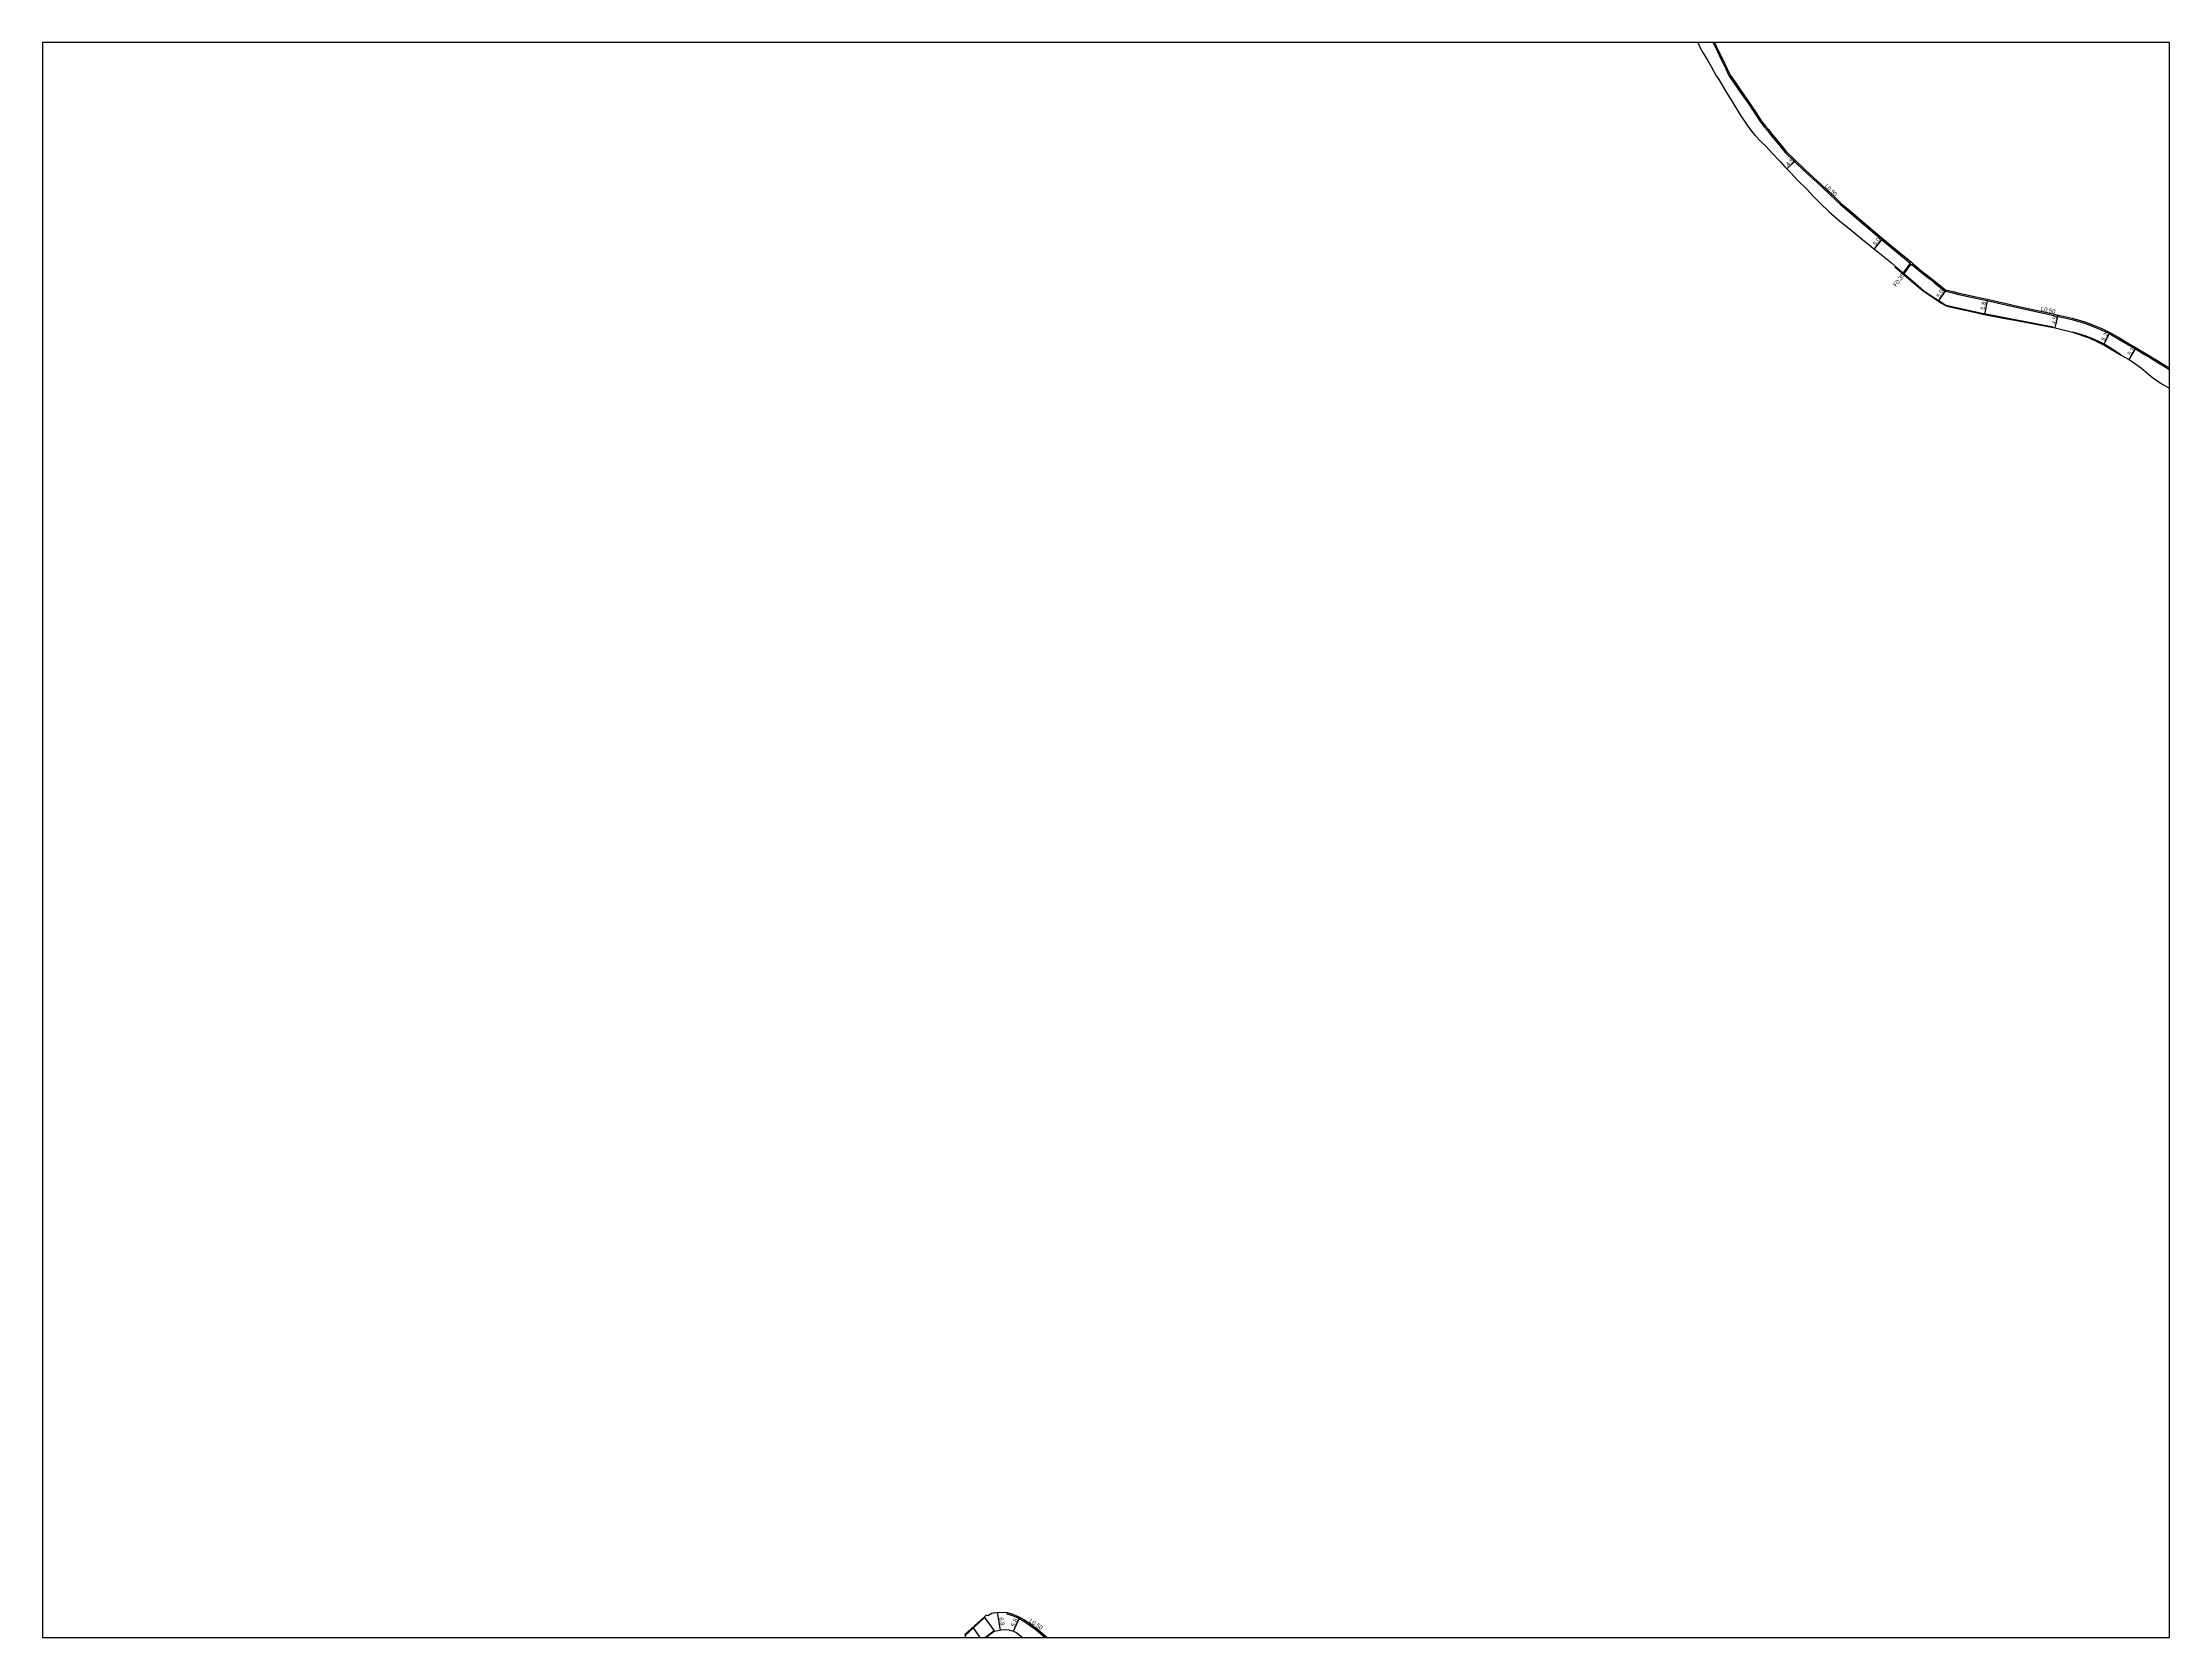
# Model space of a CAD drawing. Header units: metres. Extents: x -24000 to -20000, y -93000 to -89999.
# Drawn here: x -22400 to -21600, y -93000 to -92400 of the extents above; entities that cross this region are included whole.
import ezdxf

# ---------------------------------------------------------------- set-up
doc = ezdxf.new("R2010")
doc.units = ezdxf.units.M
doc.header["$LTSCALE"] = 2.5
for name, color, linetype in [('側溝・桝', 7, 'Continuous'), ('図郭', 7, 'Continuous'), ('幅員', 7, 'Continuous'), ('歩道・分離帯・安全施設', 7, 'Continuous'), ('道路', 7, 'Continuous')]:
    doc.layers.add(name, color=color, linetype=linetype)
doc.styles.get("Standard").update_dxf_attribs({"font": ''})
doc.styles.get('Standard').set_extended_font_data('@MS PGothic')

msp = doc.modelspace()

# ---------------------------------------------------------------- linework, layer by layer
at = {"layer": '側溝・桝'}
for points in [[(-21771.64, -92400), (-21771.63, -92400.02), (-21770.14, -92403.16), (-21768.47, -92406.61), (-21766.88, -92409.85), (-21765.55, -92412.6), (-21763.44, -92415.71), (-21761.66, -92418.27), (-21758.52, -92422.79), (-21755.61, -92427.15), (-21753.94, -92429.75), (-21752.33, -92431.79), (-21751.26, -92433.02), (-21749.75, -92434.98), (-21747.07, -92438.19), (-21744.56, -92441.33), (-21741.01, -92444.76), (-21737.47, -92448.08), (-21732.57, -92452.69), (-21732.23, -92452.89), (-21730.66, -92454.42), (-21727.59, -92457.28), (-21725.7, -92459.06)], [(-21725.7, -92459.06), (-21723.78, -92460.9), (-21720.44, -92463.75), (-21716.84, -92466.83), (-21707.65, -92474.64), (-21702.65, -92478.78), (-21697.52, -92482.94)], [(-21697.54, -92482.93), (-21697.51, -92482.95)], [(-21696.87, -92483.53), (-21693.32, -92486.49), (-21691.36, -92488.02), (-21689.67, -92489.27), (-21688.2, -92490.5), (-21686.57, -92491.75), (-21684.35, -92493.59), (-21683.16, -92493.79), (-21681.57, -92494.16), (-21679.28, -92494.78), (-21677.48, -92495.13), (-21673.42, -92496.06), (-21668.7, -92497.06), (-21661.56, -92498.68), (-21656.09, -92499.9), (-21648, -92501.72), (-21636.77, -92504.24), (-21631.92, -92505.62)], [(-21631.92, -92505.62), (-21628.74, -92506.82), (-21625.66, -92508.03), (-21622.45, -92509.64), (-21619.01, -92511.53), (-21616, -92513.35), (-21612.17, -92515.63)], [(-21612.17, -92515.63), (-21609.44, -92517.3), (-21607.15, -92518.66), (-21604.36, -92520.35), (-21602.27, -92521.65), (-21600.25, -92522.82), (-21600, -92522.99)], [(-22037.19, -92990.62), (-22037.28, -92991.11), (-22035.22, -92991.69), (-22033.04, -92992.64), (-22030.96, -92993.81), (-22028.51, -92995.44), (-22026.26, -92997.14), (-22022.86, -93000)]]:
    msp.add_lwpolyline(points, dxfattribs=at)
at = {"layer": '側溝・桝', "ltscale": 0.5, "flags": 128}
for points in [[(-21697.61, -92483.29), (-21700.36, -92486.91)], [(-21697.36, -92483.47), (-21700.09, -92487.14)]]:
    msp.add_lwpolyline(points, dxfattribs=at)
msp.add_lwpolyline([(-21697.2, -92482.55), (-21696.54, -92483.15), (-21697.03, -92483.72), (-21697.71, -92483.21)], close=True, dxfattribs=at)
at = {"layer": '図郭'}
msp.add_lwpolyline([(-22400, -93000), (-21600, -93000), (-21600, -92400), (-22400, -92400)], close=True, dxfattribs=at)
at = {"layer": '幅員', "flags": 128}
for points in [[(-21740.67, -92444.4), (-21743.9, -92447.53)], [(-21707.91, -92473.76), (-21711.04, -92477.65)], [(-21684.14, -92493.12), (-21686.94, -92497.27)], [(-21668.49, -92496.6), (-21669.6, -92502.28)], [(-21642.94, -92507.31), (-21641.88, -92502.58)], [(-21622.4, -92509.11), (-21624.77, -92513.74)], [(-21615.1, -92519.26), (-21612.48, -92514.86)], [(-22039.63, -92997.2), (-22040.78, -92990.55)], [(-22034.76, -92997.68), (-22032.45, -92992.35)]]:
    msp.add_lwpolyline(points, dxfattribs=at)
at = {"layer": '歩道・分離帯・安全施設', "ltscale": 0.5, "flags": 128}
for points in [[(-21703.12, -92484.14), (-21696.5, -92489.81), (-21692.22, -92493.51), (-21684.12, -92498.76), (-21671.1, -92501.71), (-21643.8, -92506.94)], [(-21636.42, -92508.87), (-21632.24, -92510.12), (-21629.16, -92511.24), (-21625.09, -92513.13), (-21622.11, -92514.84), (-21618.24, -92517.38)]]:
    msp.add_lwpolyline(points, dxfattribs=at)
at = {"layer": '道路'}
for points in [[(-21777.45, -92400), (-21776.48, -92402.05), (-21775.38, -92403.99), (-21773.91, -92406.38), (-21772.42, -92409.07), (-21770.47, -92412.48), (-21769.5, -92413.96), (-21767.2, -92417.8), (-21764.4, -92422.47), (-21761.42, -92427.2), (-21758.59, -92431.44), (-21757.33, -92433.21), (-21755.89, -92435.01), (-21753.69, -92437.24), (-21751.74, -92439.16), (-21749.52, -92441.55), (-21746.48, -92444.7), (-21744.66, -92446.74), (-21742.43, -92449.05), (-21739.76, -92451.88), (-21736.24, -92455.34), (-21734.27, -92457.58), (-21731.27, -92460.55), (-21728.05, -92463.69), (-21724.01, -92467.15), (-21719.88, -92470.49), (-21716.12, -92473.55), (-21708.26, -92479.9), (-21704.57, -92482.89), (-21703.12, -92484.14), (-21703.29, -92484.41), (-21698.21, -92488.76), (-21696.15, -92490.51), (-21694.59, -92491.83), (-21692.83, -92493.22), (-21692.28, -92493.72), (-21689.15, -92495.77), (-21687.05, -92497.2), (-21685.94, -92497.95), (-21684.29, -92498.91), (-21683.13, -92499.24), (-21680.37, -92499.95), (-21676.22, -92500.84), (-21670.17, -92502.17), (-21662.56, -92503.66), (-21657.47, -92504.61), (-21648.98, -92506.23), (-21642.94, -92507.31), (-21636.52, -92508.99)], [(-21771.08, -92400), (-21769.69, -92402.94), (-21768.02, -92406.39), (-21766.43, -92409.64), (-21765.12, -92412.35), (-21763.03, -92415.43), (-21761.25, -92417.99), (-21758.11, -92422.5), (-21755.2, -92426.88), (-21753.53, -92429.46), (-21751.94, -92431.47), (-21750.87, -92432.71), (-21749.36, -92434.67), (-21746.68, -92437.87), (-21744.19, -92441), (-21740.67, -92444.4), (-21737.13, -92447.71), (-21732.27, -92452.29), (-21731.93, -92452.49), (-21730.32, -92454.06), (-21727.25, -92456.92), (-21725.36, -92458.7)], [(-21725.36, -92458.7), (-21723.44, -92460.53), (-21720.11, -92463.37), (-21716.52, -92466.45), (-21707.32, -92474.26), (-21702.33, -92478.39), (-21697.2, -92482.55)], [(-21697.2, -92482.55), (-21696.54, -92483.15), (-21693.01, -92486.1), (-21691.05, -92487.62), (-21689.36, -92488.87), (-21687.88, -92490.11), (-21686.25, -92491.36), (-21684.14, -92493.12), (-21683.06, -92493.3), (-21681.45, -92493.67), (-21679.16, -92494.29), (-21677.38, -92494.64), (-21673.31, -92495.58), (-21668.6, -92496.57), (-21661.45, -92498.19), (-21655.99, -92499.41), (-21647.89, -92501.23), (-21636.65, -92503.75), (-21631.79, -92505.13)], [(-21636.52, -92508.99), (-21630.22, -92511.09), (-21627.36, -92512.42), (-21624.31, -92513.97), (-21620.93, -92515.97), (-21618.21, -92517.66), (-21615.1, -92519.26)], [(-21631.79, -92505.13), (-21628.56, -92506.35), (-21625.46, -92507.58), (-21622.21, -92509.2), (-21618.76, -92511.1), (-21615.74, -92512.92), (-21611.91, -92515.2)], [(-21615.1, -92519.26), (-21612.32, -92521.19), (-21610.55, -92522.46), (-21608.7, -92524.01), (-21606.89, -92525.61), (-21604.19, -92527.48), (-21602.22, -92528.75), (-21600.21, -92529.96), (-21600, -92530.06)], [(-21611.91, -92515.2), (-21609.18, -92516.87), (-21606.89, -92518.23), (-21604.1, -92519.92), (-21602.01, -92521.22), (-21600, -92522.39)], [(-22041.91, -92990.74), (-22042.89, -92991.01), (-22044.46, -92991.8), (-22045.12, -92991.6), (-22045.84, -92992.34), (-22045.67, -92992.55), (-22049.85, -92996.42), (-22052.86, -92999.12), (-22053.05, -93000)], [(-22041.91, -92990.74), (-22040.1, -92990.43), (-22037.19, -92990.62), (-22035.05, -92991.22), (-22032.81, -92992.19), (-22030.7, -92993.38), (-22028.22, -92995.03), (-22025.95, -92996.75), (-22022.09, -93000)], [(-22045.38, -93000), (-22042.1, -92997.47), (-22041.97, -92997.66), (-22039.27, -92997.13), (-22038.15, -92996.99), (-22036.5, -92997.14), (-22034.76, -92997.68), (-22033.56, -92998.3), (-22032.09, -92999.49), (-22031.35, -93000)]]:
    msp.add_lwpolyline(points, dxfattribs=at)
at = {"layer": '道路', "ltscale": 0.5, "flags": 128}
for points in [[(-22052.86, -92999.12), (-22053.07, -92998.92), (-22045.84, -92992.34), (-22045.67, -92992.55), (-22052.86, -92999.12)], [(-22047.27, -93000), (-22049.85, -92996.42), (-22045.67, -92992.55), (-22042.1, -92997.47), (-22045.38, -93000)], [(-22045.38, -93000), (-22042.1, -92997.47), (-22041.97, -92997.66), (-22045.05, -93000)]]:
    msp.add_lwpolyline(points, dxfattribs=at)

# ---------------------------------------------------------------- texts
at = {"layer": '側溝・桝'}
for s, rotation, p in [('L0.50', 315.82335, (-21729.85, -92454.16)), ('F0.35', 53.43239, (-21702.8, -92492.04)), ('L0.50', 347.28856, (-21648.49, -92500.84)), ('L0.50', 326.3244, (-22029.05, -92994.18))]:
    msp.add_text(s, height=1.6, rotation=rotation, dxfattribs=at).set_placement(p)
at = {"layer": '幅員'}
for s, rotation, p in [('4.5', 44.0666, (-21743.39, -92446.69)), ('5.0', 51.10065, (-21710.49, -92476.56)), ('5.0', 55.99594, (-21686.47, -92496.14)), ('5.8', 78.9508, (-21669.54, -92500.65)), ('4.9', 77.36978, (-21642.93, -92506.16)), ('5.2', 62.94299, (-21624.39, -92512.45)), ('5.1', 59.25833, (-21614.58, -92517.89)), ('6.8', 279.77831, (-22040.18, -92992.57)), ('5.8', 66.58441, (-22034.35, -92996.09))]:
    msp.add_text(s, height=1.6, rotation=rotation, dxfattribs=at).set_placement(p)

doc.saveas('drawing.dxf')
